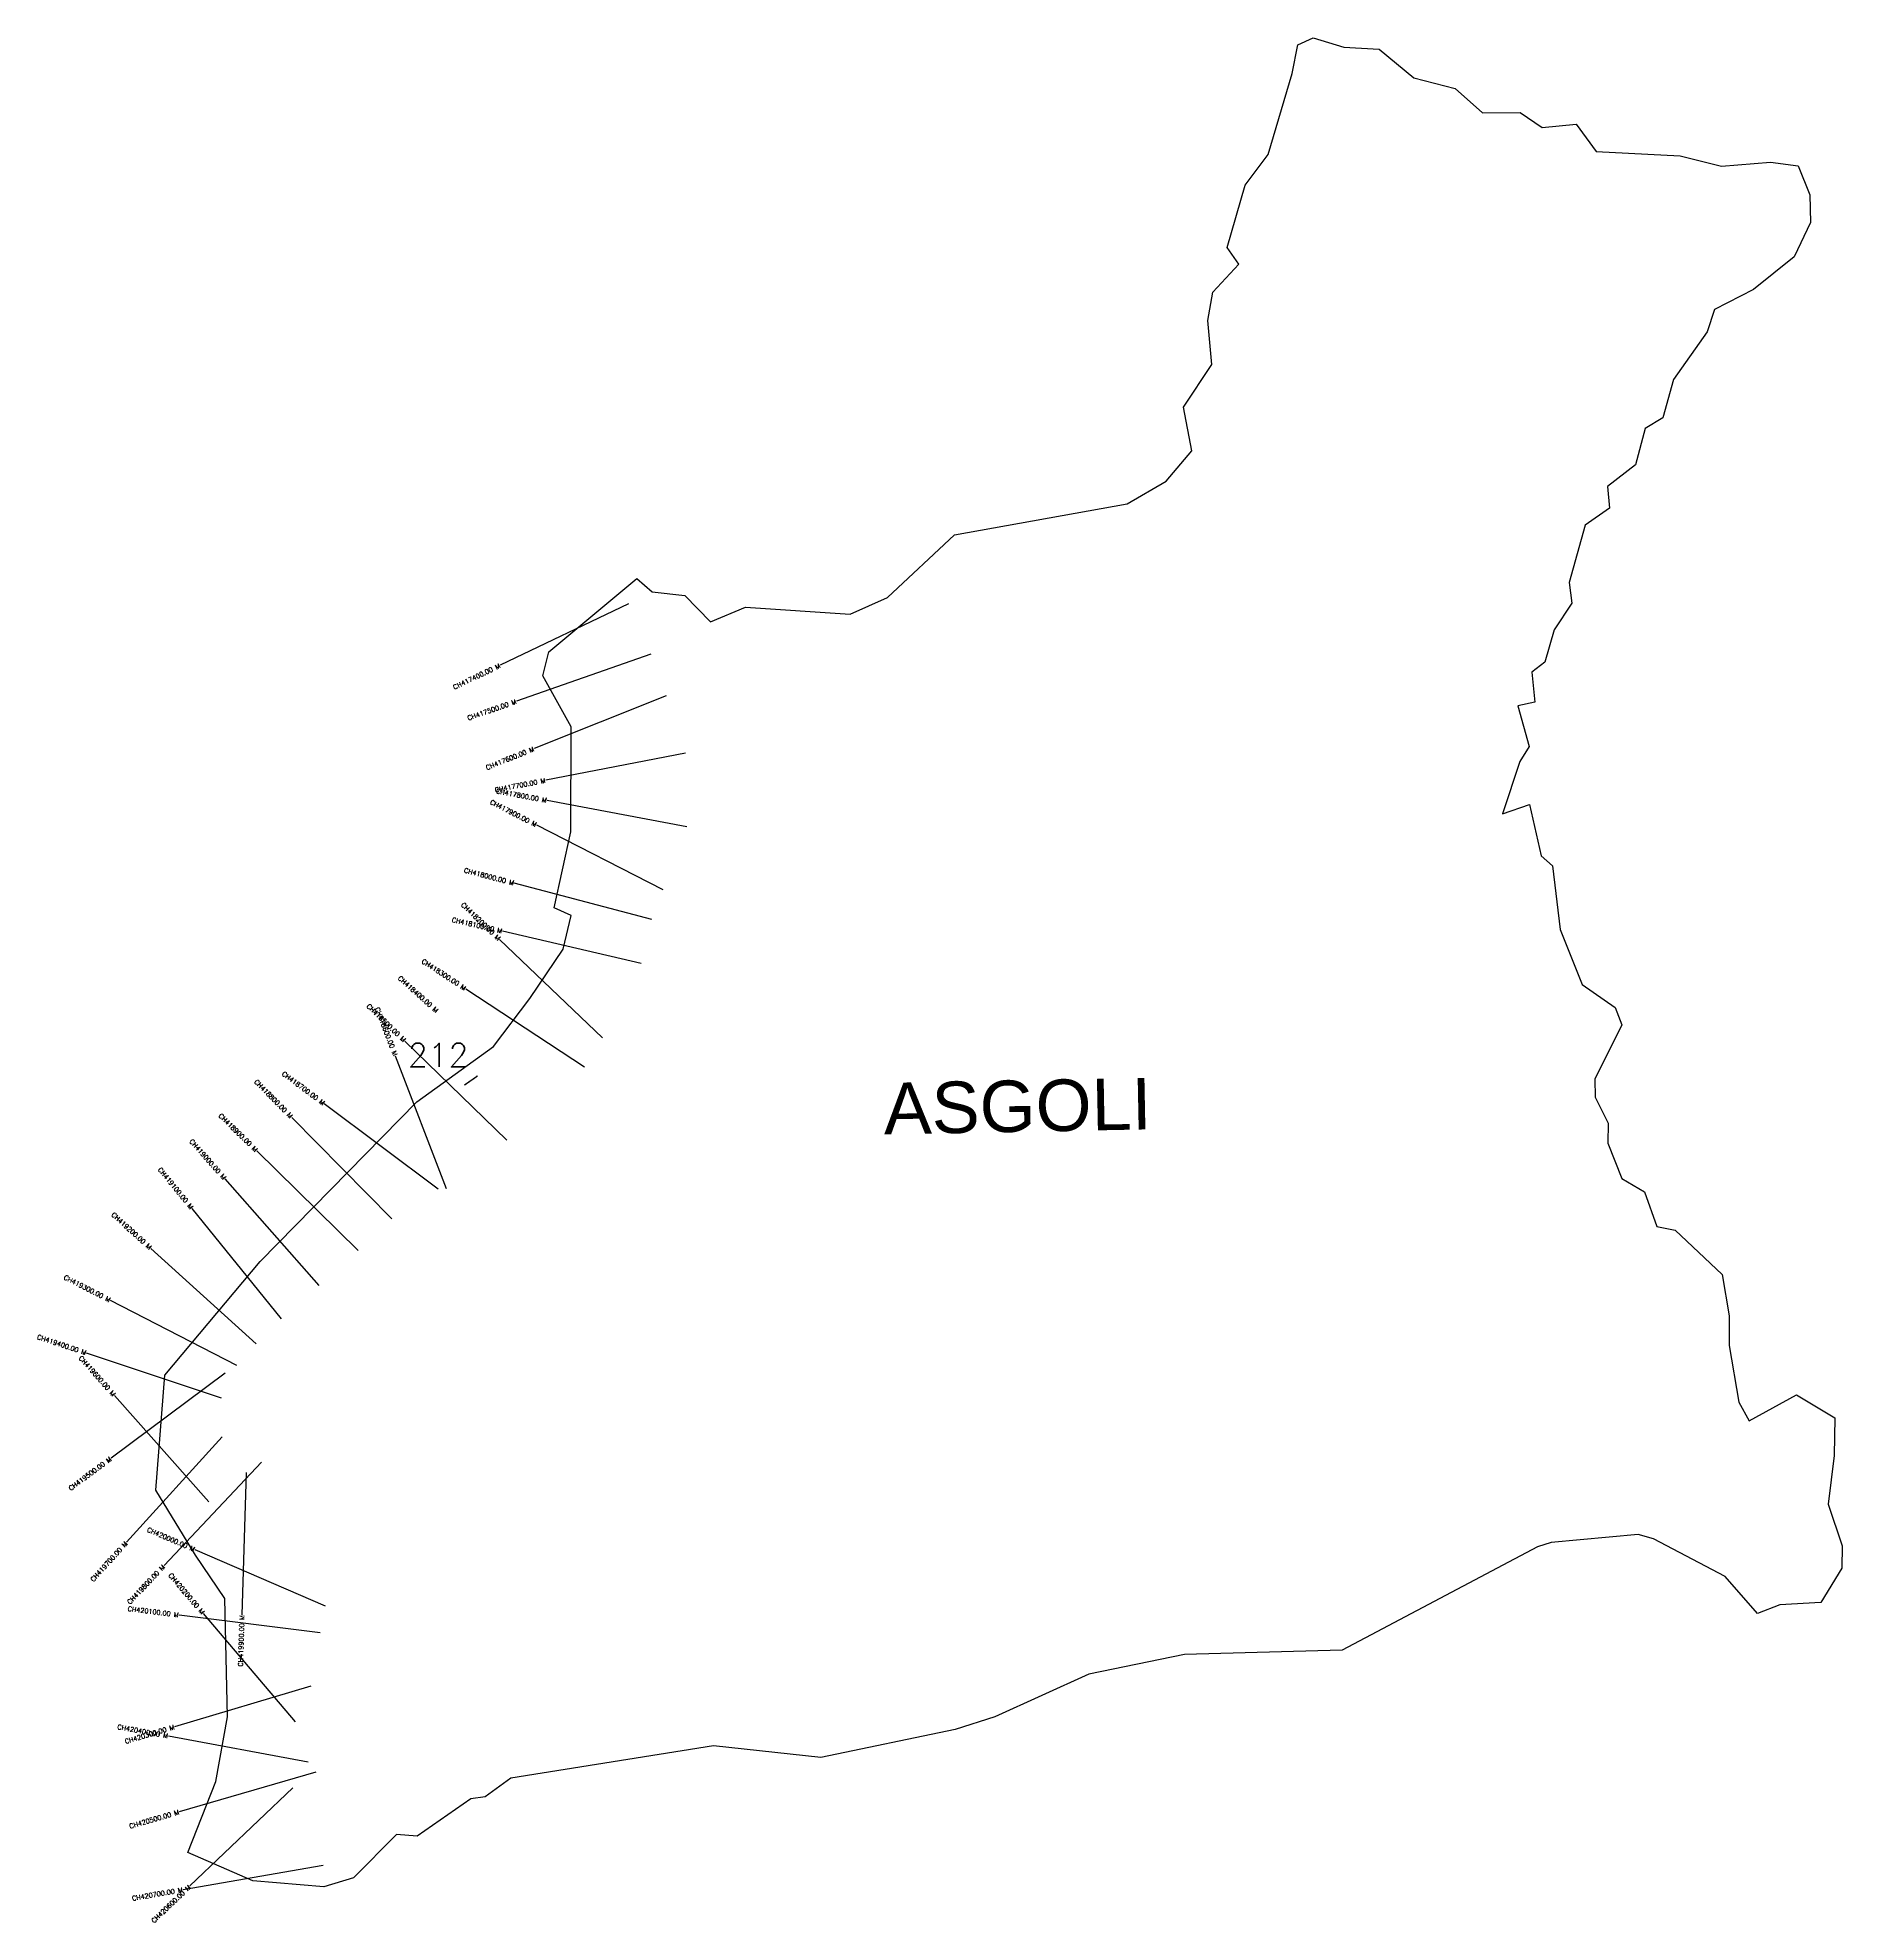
# Model space of a CAD drawing. Header units: metres. Extents: x 306950 to 310758, y 1929709 to 1933687.
import ezdxf
from ezdxf.enums import TextEntityAlignment as Align

# ---------------------------------------------------------------- set-up
doc = ezdxf.new("R2010")
doc.units = ezdxf.units.M
for name, color, linetype in [('ARTIFICIALLY PROTECTED', 4, 'Continuous'), ('CS', 134, 'Continuous'), ('CSMark', 6, 'Continuous'), ('VILLAGE NAME', 250, 'Continuous')]:
    doc.layers.add(name, color=color, linetype=linetype)
doc.styles.get("Standard").update_dxf_attribs({"font": 'simplex.shx'})

msp = doc.modelspace()

# ---------------------------------------------------------------- linework, layer by layer
at = {"color": 6, "flags": 128}
msp.add_lwpolyline([(308028.6, 1932391.3), (308214.6, 1932545.5), (308246.9, 1932517.5), (308315.5, 1932510), (308369.7, 1932454.1), (308443.3, 1932485.2), (308664.2, 1932470.3), (308743.5, 1932506), (308884.8, 1932638.1), (309249.1, 1932703.1), (309331.2, 1932751.2), (309385.5, 1932815.3), (309368.1, 1932907.7), (309427.8, 1932997.4), (309419.6, 1933090.2), (309430.1, 1933150.1), (309484.5, 1933209.3), (309460.3, 1933244.7), (309498.4, 1933376), (309546.7, 1933441), (309597.7, 1933612.1), (309609.5, 1933672.1), (309641.9, 1933687.5), (309706.6, 1933667.7), (309781.3, 1933663), (309854.1, 1933602.5), (309941.6, 1933580), (309999.3, 1933528.6), (310078.9, 1933529.3), (310124.7, 1933497.7), (310196.5, 1933505.1), (310239.3, 1933447.1), (310416.5, 1933437.9), (310503.7, 1933416.3), (310607.2, 1933424.8), (310665.4, 1933416.9), (310689.8, 1933356), (310691.6, 1933297.5), (310657, 1933225.1), (310571.3, 1933156.1), (310488.9, 1933113.5), (310472.9, 1933066.6), (310401.9, 1932965.8), (310379.5, 1932885), (310342.6, 1932862.1), (310322.1, 1932785.8), (310262.9, 1932740), (310267.3, 1932694.5), (310215.5, 1932658.6), (310182.3, 1932537.4), (310187.3, 1932493.4), (310150.2, 1932437.5), (310130.8, 1932369), (310103, 1932347.9), (310109.2, 1932284.6), (310073.7, 1932276.9), (310097.2, 1932191), (310077.8, 1932159.2), (310041, 1932049), (310098.5, 1932068.6), (310122.9, 1931960.5), (310146.5, 1931939.2), (310162.9, 1931804.7), (310209.5, 1931688.6), (310279, 1931639.8), (310293.2, 1931603.2), (310236, 1931488.6), (310236.9, 1931450.6), (310264, 1931395.8), (310263.8, 1931354), (310292.9, 1931278.8), (310341.3, 1931250.8), (310366.7, 1931177.5), (310406, 1931170.2), (310505, 1931076.7), (310519.4, 1930989), (310519.4, 1930926.5), (310540.3, 1930807.2), (310561.6, 1930767.7), (310662, 1930822.7), (310743, 1930774), (310741.5, 1930694.5), (310728.7, 1930591.9), (310758.4, 1930503.6), (310757.4, 1930456.7), (310713.2, 1930384.1), (310626.6, 1930379), (310579.7, 1930360.7), (310511.3, 1930439), (310359.7, 1930518.2), (310327.8, 1930527.4), (310144.1, 1930510.3), (310115.4, 1930501.3), (309702.7, 1930283.6), (309370.4, 1930274.5), (309168, 1930232.9), (308969.5, 1930142.3), (308886, 1930115.8), (308602.7, 1930056.7), (308376.2, 1930081.5), (307948.1, 1930013), (307894.1, 1929973.9), (307863.9, 1929969.5), (307750.5, 1929890.6), (307707.1, 1929894), (307616.6, 1929802.8), (307553.8, 1929783.8), (307404, 1929796.4), (307266.6, 1929856.4), (307325.6, 1930006.4), (307350.7, 1930142.8), (307344.7, 1930392.6), (307282.8, 1930483.8), (307199, 1930621.4), (307218.2, 1930864.2), (307419.1, 1931104.2), (307604.9, 1931293.2), (307749.8, 1931440.6), (307912.1, 1931557.7), (307988.8, 1931659.4), (308059.1, 1931763.2), (308076, 1931834.6), (308040, 1931850.5), (308074.9, 1932011.3), (308075.7, 1932232.7), (308015.9, 1932340.6), (308028.6, 1932391.3)], dxfattribs=at)
at = {"layer": 'ARTIFICIALLY PROTECTED', "const_width": 3, "flags": 128}
msp.add_lwpolyline([(307877.9, 1931496.4), (307875.7, 1931493.9), (307850.3, 1931476.2)], dxfattribs=at)
at = {"layer": 'CS'}
for p, q in [((308196.6, 1932492.1), (307926, 1932362.6)), ((308243.6, 1932385.7), (307960.4, 1932286.6)), ((308276.2, 1932298.3), (307997.8, 1932186.7)), ((308316.7, 1932176.7), (308022.2, 1932119.8)), ((308319.8, 1932021.4), (308025.1, 1932077)), ((308270.2, 1931888.6), (308003, 1932025.1)), ((308245.9, 1931826.1), (307955.7, 1931902.3)), ((308223.2, 1931733.2), (307930.9, 1931800.9)), ((308141.6, 1931576.3), (307924.8, 1931783.6)), ((308104, 1931514.3), (307853.2, 1931679)), ((307940.2, 1931360), (307724.9, 1931569)), ((307812.8, 1931257.6), (307705.3, 1931537.7)), ((307794.7, 1931256.3), (307554.7, 1931436.4)), ((307696.9, 1931194.2), (307486.2, 1931407.8)), ((307626.1, 1931127.1), (307412.1, 1931337.3)), ((307544.2, 1931053.5), (307345.4, 1931278.1)), ((307464.7, 1930982.8), (307275.6, 1931215.7)), ((307410.9, 1930929.8), (307188.7, 1931131.4)), ((307370.4, 1930884.6), (307103.5, 1931021.5)), ((307337.4, 1930815.7), (307052.8, 1930910.7)), ((307345.3, 1930868), (307104.7, 1930688.9)), ((307311.3, 1930596.5), (307112.1, 1930820.8)), ((307338.8, 1930733.6), (307137.4, 1930511.2)), ((307422.4, 1930680.1), (307216.4, 1930462)), ((307390.1, 1930658.1), (307381, 1930358.2)), ((307557.5, 1930376.3), (307282.1, 1930495.2)), ((307546.1, 1930320.2), (307248.4, 1930357.4)), ((307494.2, 1930132.2), (307299.6, 1930360.6)), ((307526.2, 1930207.5), (307238.8, 1930121.5)), ((307520.7, 1930047.1), (307225.8, 1930101.8)), ((307536.7, 1930026), (307248.7, 1929942)), ((307488, 1929993), (307271.2, 1929785.6)), ((307552.4, 1929828.8), (307256.8, 1929777.7))]:
    msp.add_line(p, q, dxfattribs=at)

# ---------------------------------------------------------------- texts
at = {"insert": (307730.7, 1931564.7), "char_height": 50, "attachment_point": 1}
msp.add_mtext_dynamic_manual_height_columns('212', width=84.374, gutter_width=1, heights=[74.2], dxfattribs=at)
at = {"layer": 'CSMark'}
for s, rotation, p in [('CH417400.00 M', 25.5735, (307925.1, 1932362.2)), ('CH417500.00 M', 19.2757, (307959.5, 1932286.3)), ('CH417600.00 M', 21.8442, (307996.8, 1932186.3)), ('CH417700.00 M', 10.9402, (308021.2, 1932119.6)), ('CH417900.00 M', 332.947, (308002.1, 1932025.5)), ('CH417800.00 M', 349.3055, (308024.1, 1932077.2)), ('CH418000.00 M', 345.2782, (307954.8, 1931902.6)), ('CH418200.00 M', 316.2904, (307924, 1931784.3)), ('CH418100.00 M', 346.9547, (307929.9, 1931801.2)), ('CH418300.00 M', 326.6963, (307852.4, 1931679.6)), ('CH418400.00 M', 318.1174, (307793.1, 1931631.9)), ('CH418500.00 M', 315.8582, (307724.2, 1931569.7)), ('CH418600.00 M', 290.9876, (307705, 1931538.6)), ('CH418800.00 M', 314.6061, (307485.5, 1931408.5)), ('CH418700.00 M', 323.1129, (307553.9, 1931437)), ('CH418900.00 M', 315.5201, (307411.4, 1931338)), ('CH419000.00 M', 311.5209, (307344.7, 1931278.9)), ('CH419100.00 M', 309.0751, (307275, 1931216.5)), ('CH419200.00 M', 317.7787, (307188, 1931132.1)), ('CH419300.00 M', 332.8496, (307102.6, 1931022)), ('CH419400.00 M', 341.5515, (307051.9, 1930911)), ('CH419600.00 M', 311.6116, (307111.4, 1930821.5)), ('CH419500.00 M', 36.6643, (307103.9, 1930688.3)), ('CH420000.00 M', 336.6426, (307281.1, 1930495.6)), ('CH419700.00 M', 47.8348, (307136.7, 1930510.5)), ('CH419800.00 M', 46.6271, (307215.7, 1930461.3)), ('CH420200.00 M', 310.4264, (307299, 1930361.4)), ('CH420100.00 M', 352.8694, (307247.4, 1930357.6)), ('CH419900.00 M', 88.2653, (307381, 1930357.2)), ('CH420400.00 M', 349.5011, (307224.8, 1930102)), ('CH420300.00 M', 16.6414, (307237.8, 1930121.3)), ('CH420500.00 M', 16.2705, (307247.7, 1929941.7)), ('CH420700.00 M', 9.7894, (307255.8, 1929777.6)), ('CH420600.00 M', 43.7169, (307270.4, 1929785))]:
    msp.add_text(s, height=10, rotation=rotation, dxfattribs=at).set_placement(p, align=Align.MIDDLE_RIGHT)
at = {"layer": 'VILLAGE NAME', "insert": (308734, 1931480.8), "char_height": 108.748, "attachment_point": 1, "rotation": 1.1028}
msp.add_mtext_dynamic_manual_height_columns('{\\fArial|b0|i0|c0|p34;ASGOLI}', width=1571.314, gutter_width=543.7, heights=[0], dxfattribs=at)

doc.saveas('drawing.dxf')
